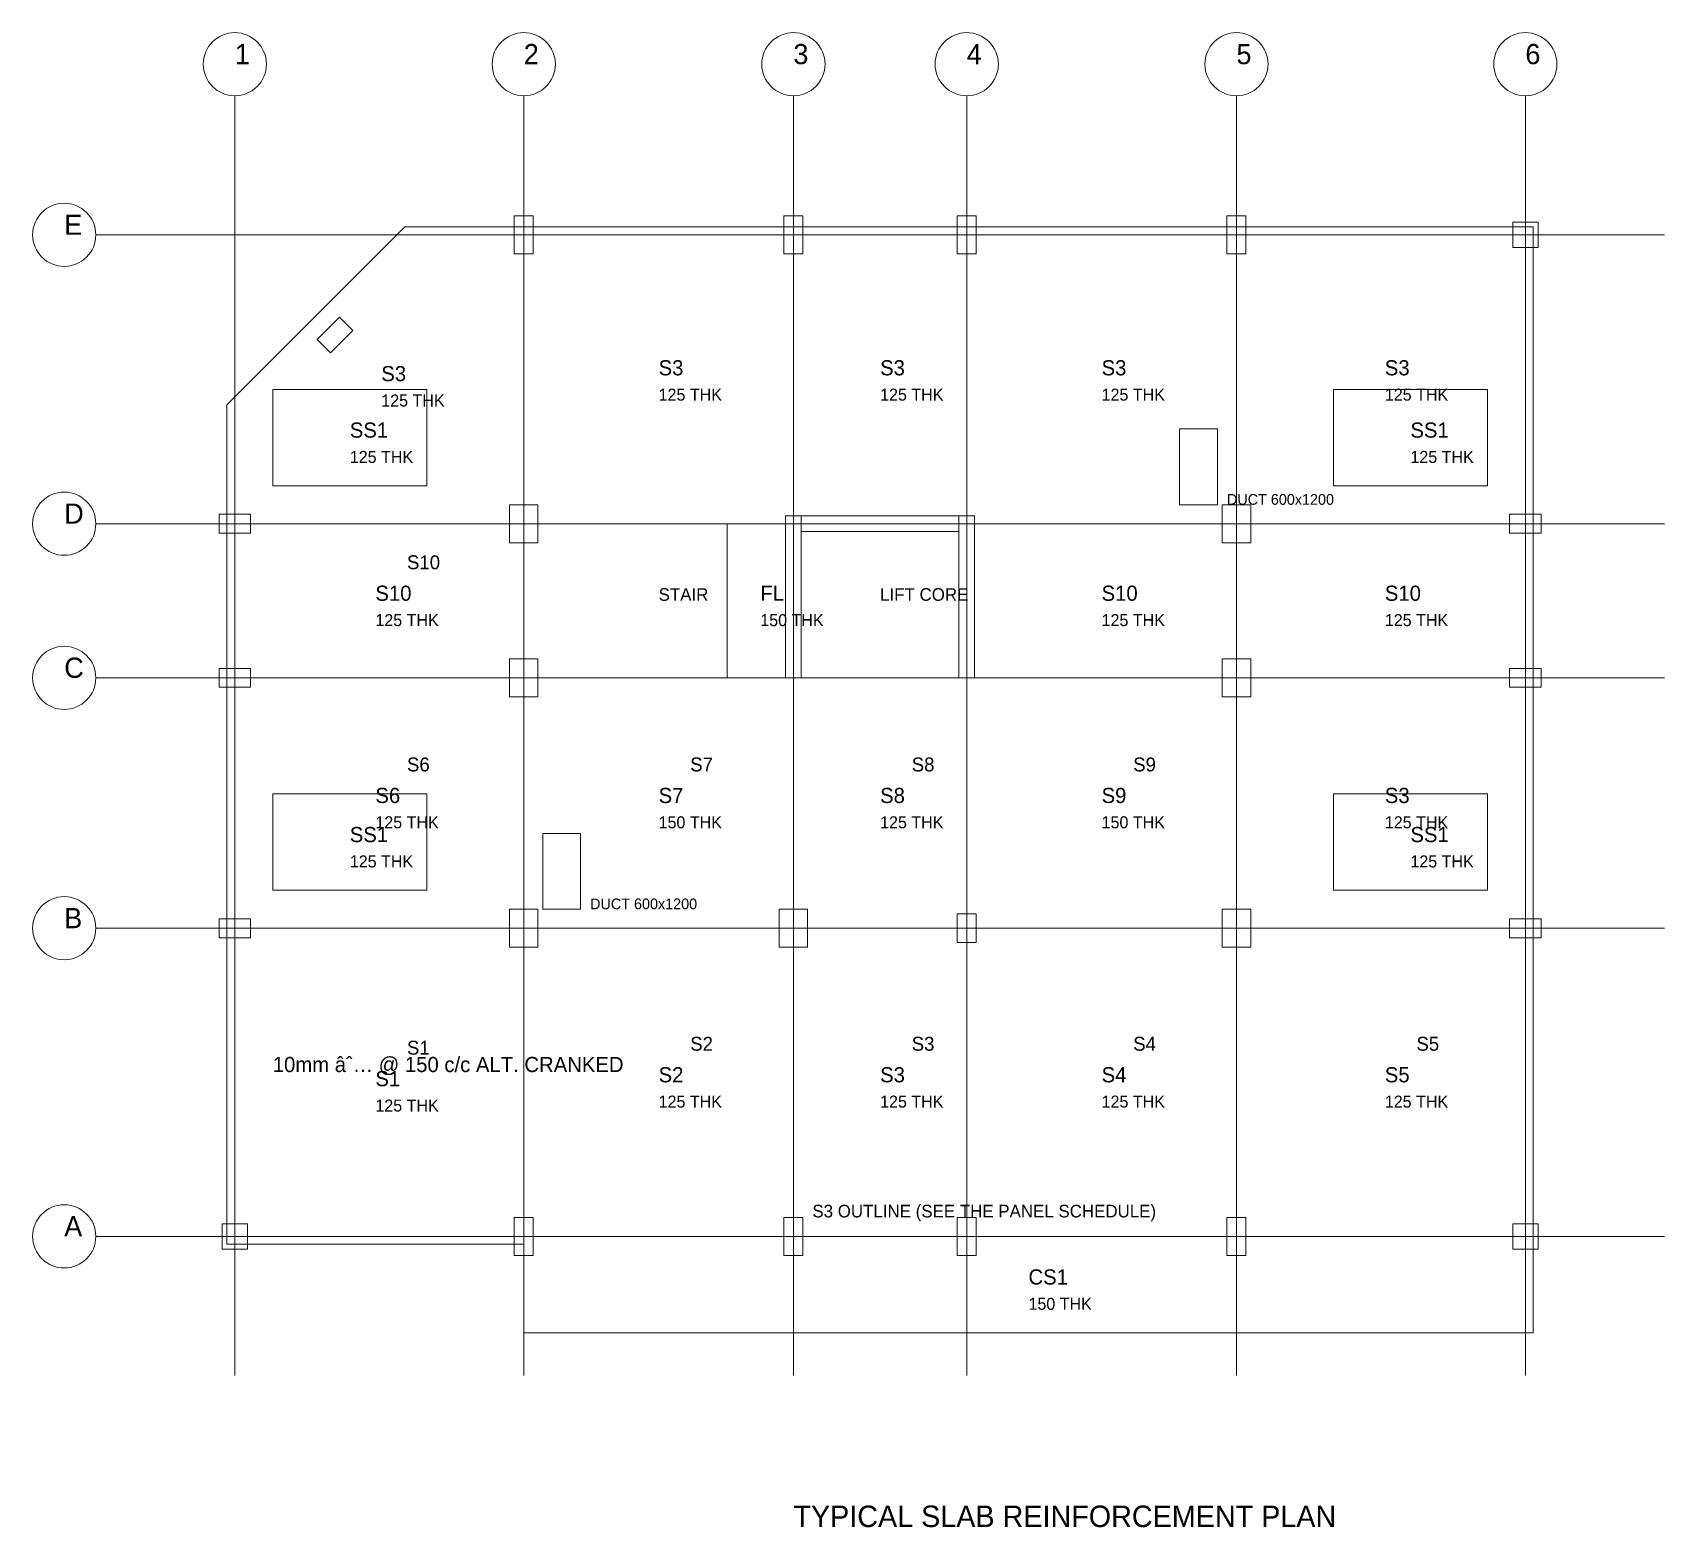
# Model space of a CAD drawing. Extents: x -3200 to 1422622, y -1410602 to 19050.
# Drawn here: x 1396800 to 1422622, y -804605 to -780950 of the extents above; entities that cross this region are included whole.
import ezdxf

# ---------------------------------------------------------------- set-up
doc = ezdxf.new("R2010")
doc.units = 0
for name, color, linetype, lineweight, plot in [('Column', 1, 'Continuous', 0, False), ('Grid', 8, 'Continuous', 0, False), ('Grid Circle', 8, 'Continuous', 0, False), ('Slab', 5, 'Continuous', 0, False), ('Text-1', 7, 'Continuous', 0, False), ('Text-2', 7, 'Continuous', 0, False), ('Wall', 1, 'Continuous', 0, False)]:
    doc.layers.add(name, color=color, linetype=linetype, lineweight=lineweight, plot=plot)

msp = doc.modelspace()

# ---------------------------------------------------------------- texts
at = {"layer": 'Text-1'}
for s, height, p in [('S3', 240, (1402317, -786467)), ('S3', 240, (1406706, -786374)), ('S3', 240, (1410211, -786374)), ('S3', 240, (1413716, -786374)), ('S3', 240, (1418198, -786374)), ('SS1', 240, (1401819, -787360)), ('SS1', 240, (1418603, -787360)), ('S10', 240, (1402224, -789942)), ('STAIR', 200, (1406706, -789942)), ('FL', 240, (1408315, -789942)), ('LIFT CORE', 200, (1410211, -789942)), ('S10', 240, (1413716, -789942)), ('S10', 240, (1418198, -789942)), ('S6', 240, (1402224, -793142)), ('S7', 240, (1406706, -793142)), ('S8', 240, (1410211, -793142)), ('S9', 240, (1413716, -793142)), ('S3', 240, (1418198, -793142)), ('SS1', 240, (1401819, -793761)), ('SS1', 240, (1418603, -793761)), ('10mm âˆ… @ 150 c/c ALT. CRANKED', 240, (1400600, -797400)), ('S2', 240, (1406706, -797562)), ('S3', 240, (1410211, -797562)), ('S4', 240, (1413716, -797562)), ('S5', 240, (1418198, -797562)), ('S1', 240, (1402224, -797624)), ('CS1', 240, (1412559, -800762)), ('TYPICAL SLAB REINFORCEMENT PLAN', 340, (1408839, -804600))]:
    msp.add_text(s, height=height, dxfattribs=at).set_placement(p)
at = {"layer": 'Text-2'}
for s, height, p in [('125 THK', 190, (1402317, -786867)), ('125 THK', 190, (1406706, -786774)), ('125 THK', 190, (1410211, -786774)), ('125 THK', 190, (1413716, -786774)), ('125 THK', 190, (1418198, -786774)), ('125 THK', 190, (1401819, -787760)), ('125 THK', 190, (1418603, -787760)), ('DUCT 600x1200', 170, (1415700, -788422)), ('S10', 220, (1402724, -789442)), ('125 THK', 190, (1402224, -790342)), ('150 THK', 190, (1408315, -790342)), ('125 THK', 190, (1413716, -790342)), ('125 THK', 190, (1418198, -790342)), ('S6', 220, (1402724, -792642)), ('S7', 220, (1407206, -792642)), ('S8', 220, (1410711, -792642)), ('S9', 220, (1414216, -792642)), ('125 THK', 190, (1402224, -793542)), ('150 THK', 190, (1406706, -793542)), ('125 THK', 190, (1410211, -793542)), ('150 THK', 190, (1413716, -793542)), ('125 THK', 190, (1418198, -793542)), ('125 THK', 190, (1401819, -794161)), ('125 THK', 190, (1418603, -794161)), ('DUCT 600x1200', 170, (1405622, -794823)), ('S2', 220, (1407206, -797062)), ('S3', 220, (1410711, -797062)), ('S4', 220, (1414216, -797062)), ('S5', 220, (1418698, -797062)), ('S1', 220, (1402724, -797124)), ('125 THK', 190, (1402224, -798024)), ('125 THK', 190, (1406706, -797962)), ('125 THK', 190, (1410211, -797962)), ('125 THK', 190, (1413716, -797962)), ('125 THK', 190, (1418198, -797962)), ('S3 OUTLINE (SEE THE PANEL SCHEDULE)', 200, (1409139, -799700)), ('150 THK', 190, (1412559, -801162))]:
    msp.add_text(s, height=height, dxfattribs=at).set_placement(p)

# ---------------------------------------------------------------- blocks, each defined once
blk = doc.blocks.new('GRID_BUBBLE')
at = {"layer": 'Grid Circle'}
blk.add_circle((0, 0), 500, dxfattribs=at)
at = {"layer": 'Text-1'}
blk.add_attdef('GRID', (0, 0), '', height=320, dxfattribs=at)

# ---------------------------------------------------------------- linework, layer by layer
at = {"layer": 'Column'}
for points in [[(1404422, -784450), (1404722, -784450), (1404722, -783850), (1404422, -783850)], [(1408689, -784450), (1408989, -784450), (1408989, -783850), (1408689, -783850)], [(1411432, -784450), (1411732, -784450), (1411732, -783850), (1411432, -783850)], [(1415700, -784450), (1416000, -784450), (1416000, -783850), (1415700, -783850)], [(1420222, -784350), (1420622, -784350), (1420622, -783950), (1420222, -783950)], [(1401513, -786017), (1401867, -785663), (1401654, -785451), (1401301, -785805)], [(1399750, -788872), (1400250, -788872), (1400250, -788572), (1399750, -788572)], [(1404347, -789022), (1404797, -789022), (1404797, -788422), (1404347, -788422)], [(1415625, -789022), (1416075, -789022), (1416075, -788422), (1415625, -788422)], [(1420172, -788872), (1420672, -788872), (1420672, -788572), (1420172, -788572)], [(1404347, -791461), (1404797, -791461), (1404797, -790861), (1404347, -790861)], [(1415625, -791461), (1416075, -791461), (1416075, -790861), (1415625, -790861)], [(1399750, -791311), (1400250, -791311), (1400250, -791011), (1399750, -791011)], [(1420172, -791311), (1420672, -791311), (1420672, -791011), (1420172, -791011)], [(1399750, -795273), (1400250, -795273), (1400250, -794973), (1399750, -794973)], [(1404347, -795423), (1404797, -795423), (1404797, -794823), (1404347, -794823)], [(1408614, -795423), (1409064, -795423), (1409064, -794823), (1408614, -794823)], [(1411432, -795348), (1411732, -795348), (1411732, -794898), (1411432, -794898)], [(1415625, -795423), (1416075, -795423), (1416075, -794823), (1415625, -794823)], [(1420172, -795273), (1420672, -795273), (1420672, -794973), (1420172, -794973)], [(1399800, -800200), (1400200, -800200), (1400200, -799800), (1399800, -799800)], [(1404422, -800300), (1404722, -800300), (1404722, -799700), (1404422, -799700)], [(1408689, -800300), (1408989, -800300), (1408989, -799700), (1408689, -799700)], [(1411432, -800300), (1411732, -800300), (1411732, -799700), (1411432, -799700)], [(1415700, -800300), (1416000, -800300), (1416000, -799700), (1415700, -799700)], [(1420222, -800200), (1420622, -800200), (1420622, -799800), (1420222, -799800)]]:
    msp.add_lwpolyline(points, close=True, dxfattribs=at)
at = {"layer": 'Grid'}
for p, q in [((1400000, -802200), (1400000, -781950)), ((1404572, -802200), (1404572, -781950)), ((1408839, -802200), (1408839, -781950)), ((1411582, -802200), (1411582, -781950)), ((1415850, -802200), (1415850, -781950)), ((1420422, -802200), (1420422, -781950)), ((1397800, -784150), (1422622, -784150)), ((1397800, -788722), (1422622, -788722)), ((1397800, -791161), (1422622, -791161)), ((1397800, -795123), (1422622, -795123)), ((1397800, -800000), (1422622, -800000))]:
    msp.add_line(p, q, dxfattribs=at)
at = {"layer": 'Slab'}
for points in [[(1399875, -800125), (1404572, -800125), (1404572, -801524), (1420547, -801524), (1420547, -784025), (1402691, -784025), (1399875, -786842)], [(1399875, -788722), (1404572, -788722), (1404572, -784025), (1402691, -784025), (1399875, -786842)], [(1404572, -788722), (1408839, -788722), (1408839, -784025), (1404572, -784025)], [(1408839, -788722), (1411582, -788722), (1411582, -784025), (1408839, -784025)], [(1411582, -788722), (1415850, -788722), (1415850, -784025), (1411582, -784025)], [(1415850, -788722), (1420547, -788722), (1420547, -784025), (1415850, -784025)], [(1400600, -788122), (1403038, -788122), (1403038, -786598), (1400600, -786598)], [(1417384, -788122), (1419822, -788122), (1419822, -786598), (1417384, -786598)], [(1414950, -788422), (1415550, -788422), (1415550, -787222), (1414950, -787222)], [(1399875, -791161), (1404572, -791161), (1404572, -788722), (1399875, -788722)], [(1404572, -791161), (1408839, -791161), (1408839, -788722), (1404572, -788722)], [(1407791, -791161), (1408839, -791161), (1408839, -788722), (1407791, -788722)], [(1411582, -791161), (1415850, -791161), (1415850, -788722), (1411582, -788722)], [(1415850, -791161), (1420547, -791161), (1420547, -788722), (1415850, -788722)], [(1399875, -795123), (1404572, -795123), (1404572, -791161), (1399875, -791161)], [(1404572, -795123), (1408839, -795123), (1408839, -791161), (1404572, -791161)], [(1408839, -795123), (1411582, -795123), (1411582, -791161), (1408839, -791161)], [(1411582, -795123), (1415850, -795123), (1415850, -791161), (1411582, -791161)], [(1415850, -795123), (1420547, -795123), (1420547, -791161), (1415850, -791161)], [(1400600, -794523), (1403038, -794523), (1403038, -792999), (1400600, -792999)], [(1417384, -794523), (1419822, -794523), (1419822, -792999), (1417384, -792999)], [(1404872, -794823), (1405472, -794823), (1405472, -793623), (1404872, -793623)], [(1399875, -800125), (1404572, -800125), (1404572, -795123), (1399875, -795123)], [(1404572, -800000), (1408839, -800000), (1408839, -795123), (1404572, -795123)], [(1408839, -800000), (1411582, -800000), (1411582, -795123), (1408839, -795123)], [(1411582, -800000), (1415850, -800000), (1415850, -795123), (1411582, -795123)], [(1415850, -800000), (1420547, -800000), (1420547, -795123), (1415850, -795123)], [(1404572, -800000), (1404572, -801524), (1420547, -801524), (1420547, -800000)]]:
    msp.add_lwpolyline(points, close=True, dxfattribs=at)
at = {"layer": 'Slab', "elevation": 0}
msp.add_lwpolyline([(1408839, -800000), (1411582, -800000), (1411582, -795123), (1408839, -795123), (1408840, -800000)], dxfattribs=at)
at = {"layer": 'Wall'}
for points in [[(1408714, -791161), (1408964, -791161), (1408964, -788597), (1408714, -788597)], [(1408964, -788847), (1411457, -788847), (1411457, -788597), (1408964, -788597)], [(1411457, -791161), (1411707, -791161), (1411707, -788597), (1411457, -788597)]]:
    msp.add_lwpolyline(points, close=True, dxfattribs=at)

# ---------------------------------------------------------------- block references
at = {"layer": 'Grid Circle'}
for p, values in [((1400000, -781450), {'GRID': '1'}), ((1404572, -781450), {'GRID': '2'}), ((1408839, -781450), {'GRID': '3'}), ((1411582, -781450), {'GRID': '4'}), ((1415850, -781450), {'GRID': '5'}), ((1420422, -781450), {'GRID': '6'}), ((1397300, -784150), {'GRID': 'E'}), ((1397300, -788722), {'GRID': 'D'}), ((1397300, -791161), {'GRID': 'C'}), ((1397300, -795123), {'GRID': 'B'}), ((1397300, -800000), {'GRID': 'A'})]:
    msp.add_blockref('GRID_BUBBLE', p, dxfattribs=at).add_auto_attribs(values)

msp.set_redraw_order([(e.dxf.handle, doc.entitydb.next_handle()) for e in msp.query("TEXT MTEXT ATTDEF DIMENSION ARC_DIMENSION")])  # texts and dimensions are drawn at this point

doc.saveas('drawing.dxf')
